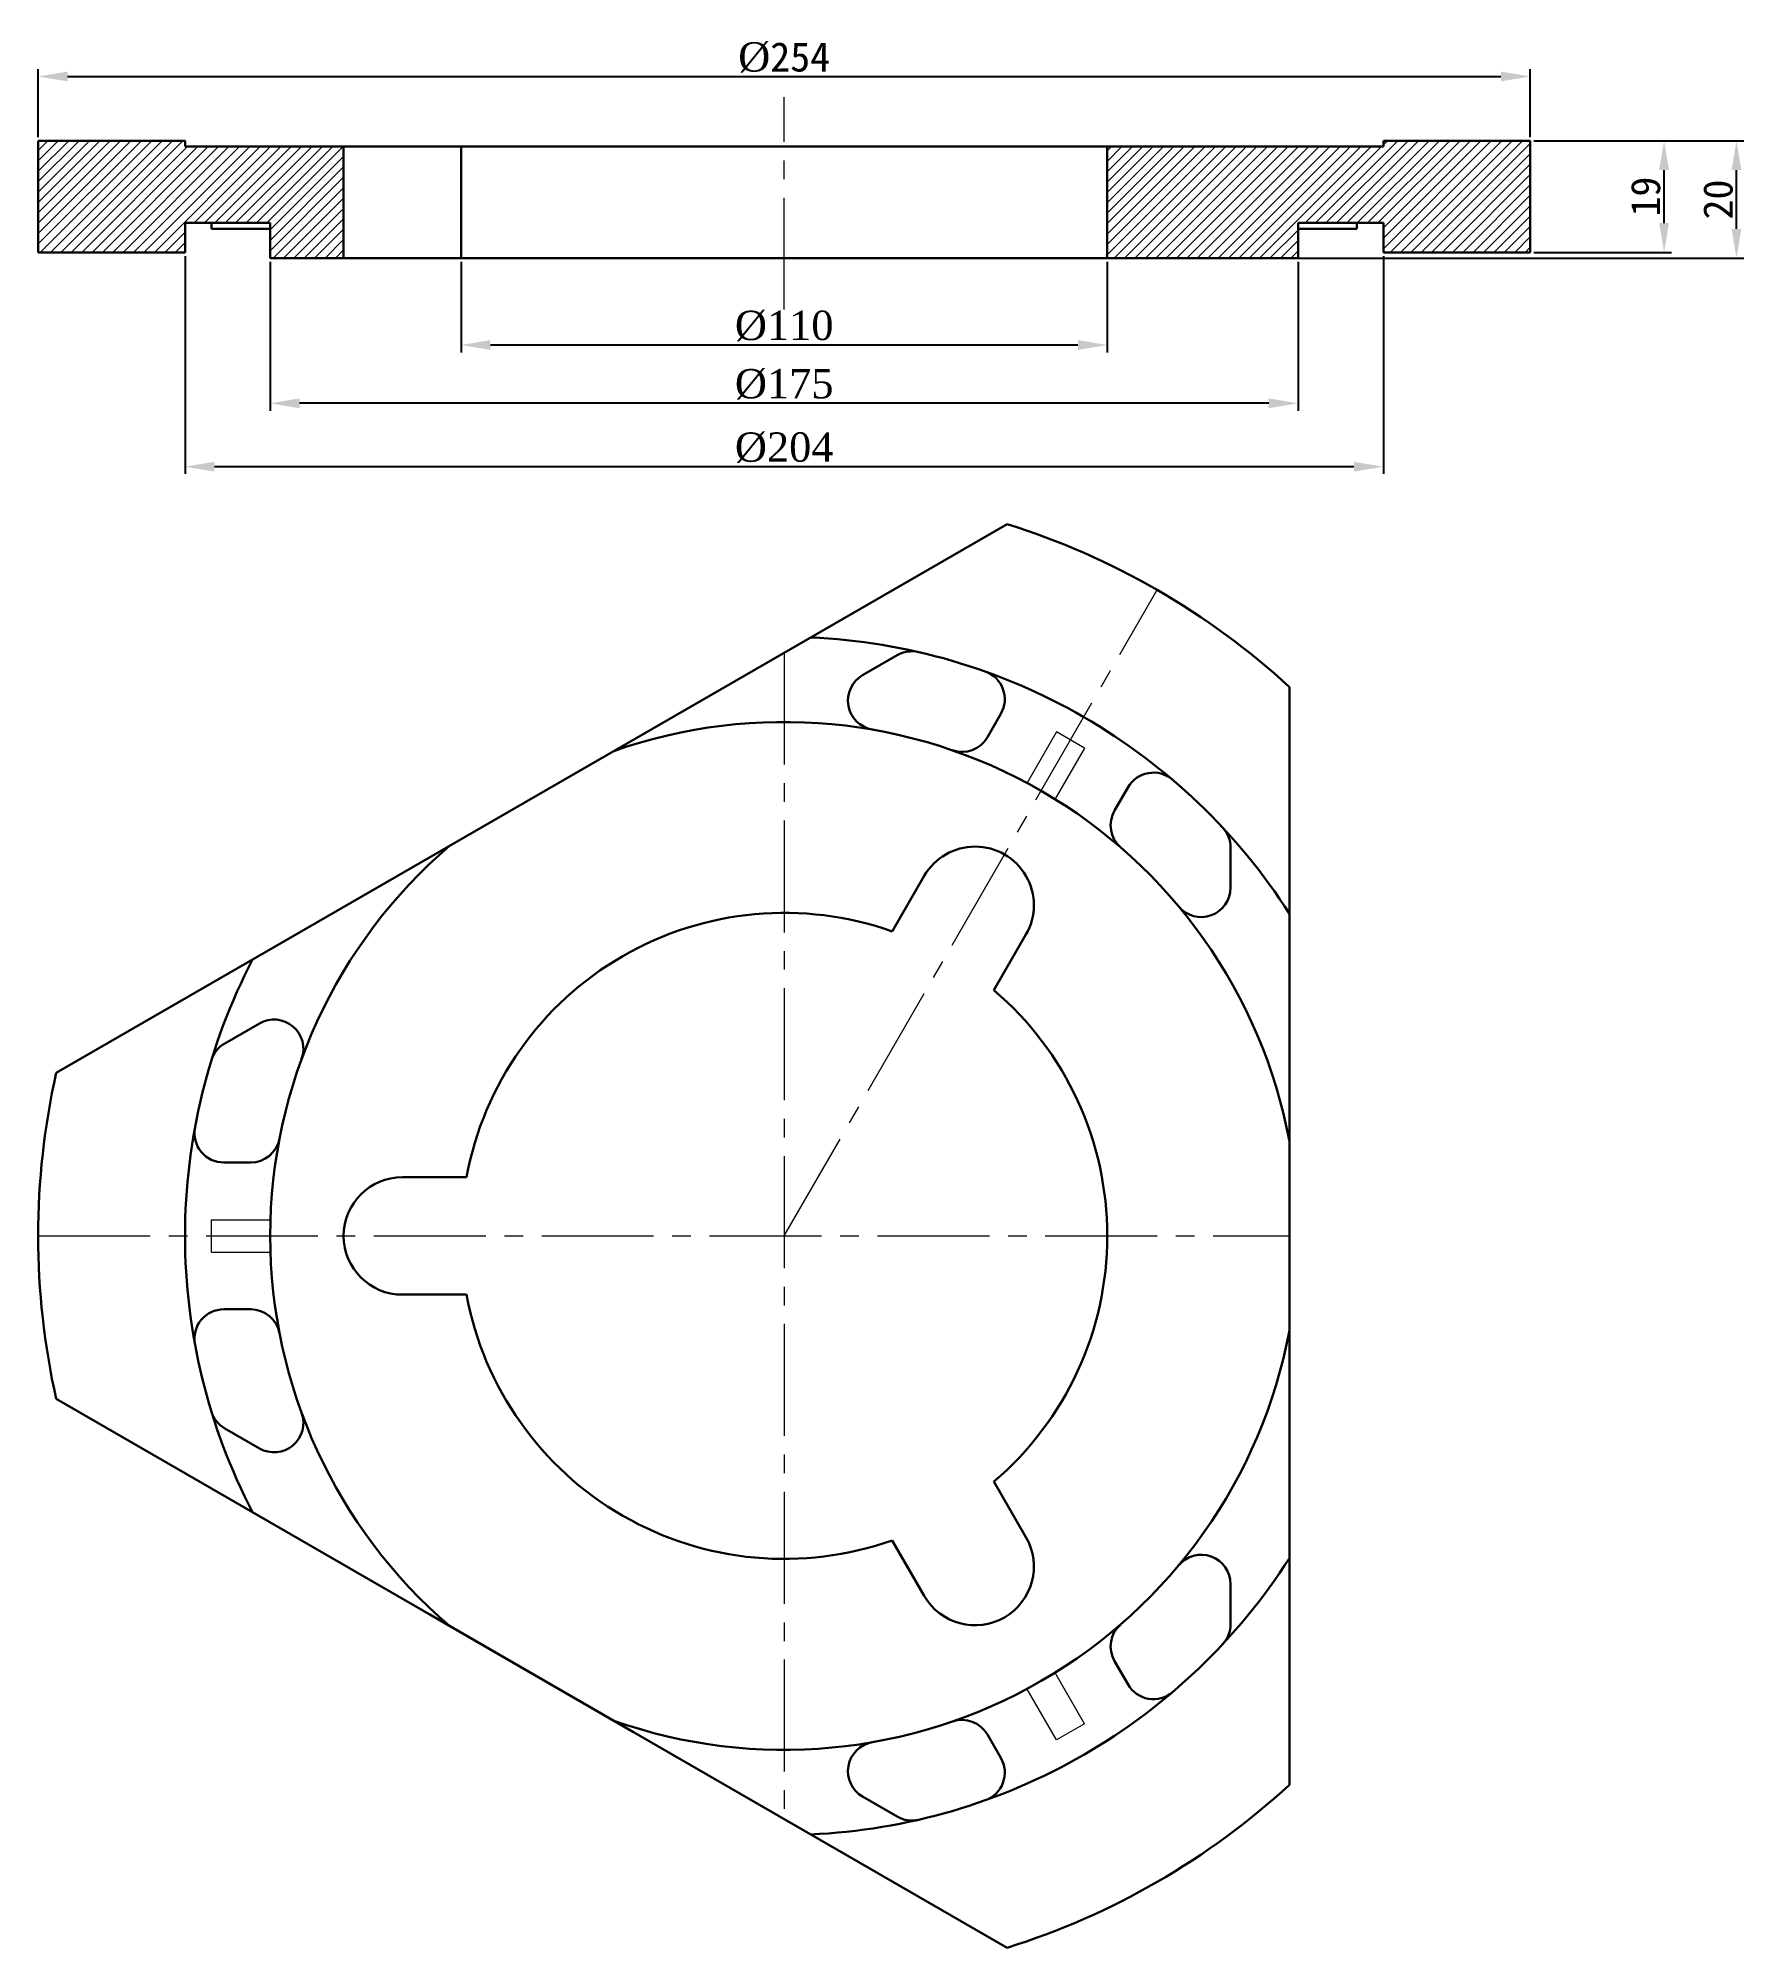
# Model space of a CAD drawing. Header units: inches. Extents: x -20 to 18950, y -1047 to 2551.
# Drawn here: x 13307.1 to 13597.5, y -310.2 to 15 of the extents above; entities that cross this region are included whole.
import ezdxf

# ---------------------------------------------------------------- set-up
doc = ezdxf.new("R2010")
doc.units = ezdxf.units.IN
doc.header["$MEASUREMENT"] = 0
doc.header["$PDSIZE"] = -5
doc.linetypes.add('CENTER2', pattern=[28.574999, 19.049999, -3.175, 3.175, -3.175])
doc.layers.get('0').update_dxf_attribs({"lineweight": 30})
doc.layers.get('Defpoints').update_dxf_attribs({"lineweight": 18})
for name, color, linetype, lineweight in [('cen', 1, 'CENTER2', 20), ('dim', 5, 'Continuous', 20), ('hat', 3, 'Continuous', 20)]:
    doc.layers.add(name, color=color, linetype=linetype, lineweight=lineweight)
doc.styles.get("Standard").update_dxf_attribs({"font": ''})
doc.styles.get('Standard').set_extended_font_data('宋体')
doc.dimstyles.new('ISO-25', dxfattribs={"dimtxt": 5, "dimasz": 5, "dimexe": 1.25, "dimexo": 0.625, "dimtad": 1, "dimdsep": 46, "dimtxsty": 'Standard', "dimcen": 2.5, "dimdle": 10, "dimadec": 0, "dimazin": 0, "dimtfac": 1, "dimtmove": 0, "dimatfit": 3, "dimfxl": 1, "dimtolj": 1, "dimarcsym": 0})

msp = doc.modelspace()

# ---------------------------------------------------------------- blocks, each defined once
blk = doc.blocks.new('*D31')
at = {"layer": 'Defpoints', "color": 0, "transparency": 16777216}
for p in [(13561.12, 8.44), (13307.12, -2.51), (13561.12, -2.51)]:
    blk.add_point(p, dxfattribs=at)
at = {"layer": 'dim', "color": 0, "linetype": 'Continuous', "lineweight": -2, "transparency": 16777216}
for p, q in [((13307.12, -1.88), (13307.12, 9.69)), ((13312.12, 8.44), (13556.12, 8.44)), ((13561.12, -1.88), (13561.12, 9.69))]:
    blk.add_line(p, q, dxfattribs=at)
at = {"layer": 'dim', "color": 0, "transparency": 16777216}
for points in [[(13312.12, 9.27), (13312.12, 7.61), (13307.12, 8.44)], [(13556.12, 9.27), (13556.12, 7.61), (13561.12, 8.44)]]:
    blk.add_solid(points, dxfattribs=at)
at = {"layer": 'dim', "color": 0, "transparency": 16777216, "insert": (13434.12, 11.67), "char_height": 5, "attachment_point": 5}
blk.add_mtext('\\A1;{\\fTimes New Roman|b0|i0|c0|p18;%%C}254', dxfattribs=at)
blk = doc.blocks.new('*D32')
at = {"layer": 'Defpoints', "color": 0, "transparency": 16777216}
for p in [(13379.12, -22.51), (13489.12, -22.51), (13379.12, -37.28)]:
    blk.add_point(p, dxfattribs=at)
at = {"layer": 'dim', "color": 0, "linetype": 'Continuous', "lineweight": -2, "transparency": 16777216}
for p, q in [((13379.12, -23.13), (13379.12, -38.53)), ((13489.12, -23.13), (13489.12, -38.53)), ((13484.12, -37.28), (13384.12, -37.28))]:
    blk.add_line(p, q, dxfattribs=at)
at = {"layer": 'dim', "color": 0, "transparency": 16777216}
for points in [[(13384.12, -36.44), (13384.12, -38.11), (13379.12, -37.28)], [(13484.12, -36.44), (13484.12, -38.11), (13489.12, -37.28)]]:
    blk.add_solid(points, dxfattribs=at)
at = {"layer": 'dim', "color": 0, "transparency": 16777216, "insert": (13434.12, -34.04), "char_height": 5, "attachment_point": 5}
blk.add_mtext('\\A1;{\\fTimes New Roman|b0|i0|c0|p18;%%C110}', dxfattribs=at)
blk = doc.blocks.new('*D33')
at = {"layer": 'Defpoints', "color": 0, "transparency": 16777216}
for p in [(13561.12, -2.51), (13583.91, -2.51), (13561.12, -21.51)]:
    blk.add_point(p, dxfattribs=at)
at = {"layer": 'dim', "color": 0, "linetype": 'Continuous', "lineweight": -2, "transparency": 16777216}
for p, q in [((13561.75, -2.51), (13585.16, -2.51)), ((13583.91, -16.51), (13583.91, -7.51)), ((13561.75, -21.51), (13585.16, -21.51))]:
    blk.add_line(p, q, dxfattribs=at)
at = {"layer": 'dim', "color": 0, "transparency": 16777216}
for points in [[(13583.08, -7.51), (13584.74, -7.51), (13583.91, -2.51)], [(13583.08, -16.51), (13584.74, -16.51), (13583.91, -21.51)]]:
    blk.add_solid(points, dxfattribs=at)
at = {"layer": 'dim', "color": 0, "transparency": 16777216, "insert": (13580.78, -12.01), "char_height": 5, "attachment_point": 5, "rotation": 90}
blk.add_mtext('\\A1;19', dxfattribs=at)
blk = doc.blocks.new('*D34')
at = {"layer": 'Defpoints', "color": 0, "transparency": 16777216}
for p in [(13561.12, -2.51), (13596.23, -2.51), (13514.12, -22.51)]:
    blk.add_point(p, dxfattribs=at)
at = {"layer": 'dim', "color": 0, "linetype": 'Continuous', "lineweight": -2, "transparency": 16777216}
for p, q in [((13561.75, -2.51), (13597.48, -2.51)), ((13596.23, -17.51), (13596.23, -7.51)), ((13514.75, -22.51), (13597.48, -22.51))]:
    blk.add_line(p, q, dxfattribs=at)
at = {"layer": 'dim', "color": 0, "transparency": 16777216}
for points in [[(13595.4, -7.51), (13597.06, -7.51), (13596.23, -2.51)], [(13595.4, -17.51), (13597.06, -17.51), (13596.23, -22.51)]]:
    blk.add_solid(points, dxfattribs=at)
at = {"layer": 'dim', "color": 0, "transparency": 16777216, "insert": (13593.11, -12.51), "char_height": 5, "attachment_point": 5, "rotation": 90}
blk.add_mtext('\\A1;20', dxfattribs=at)
blk = doc.blocks.new('*D35')
at = {"layer": 'Defpoints', "color": 0, "transparency": 16777216}
for p in [(13346.62, -22.51), (13521.62, -22.51), (13346.62, -47.21)]:
    blk.add_point(p, dxfattribs=at)
at = {"layer": 'dim', "color": 0, "linetype": 'Continuous', "lineweight": -2, "transparency": 16777216}
for p, q in [((13346.62, -23.13), (13346.62, -48.46)), ((13521.62, -23.13), (13521.62, -48.46)), ((13516.62, -47.21), (13351.62, -47.21))]:
    blk.add_line(p, q, dxfattribs=at)
at = {"layer": 'dim', "color": 0, "transparency": 16777216}
for points in [[(13351.62, -46.37), (13351.62, -48.04), (13346.62, -47.21)], [(13516.62, -46.37), (13516.62, -48.04), (13521.62, -47.21)]]:
    blk.add_solid(points, dxfattribs=at)
at = {"layer": 'dim', "color": 0, "transparency": 16777216, "insert": (13434.12, -43.97), "char_height": 5, "attachment_point": 5}
blk.add_mtext('\\A1;{\\fTimes New Roman|b0|i0|c0|p18;%%C175}', dxfattribs=at)
blk = doc.blocks.new('*D36')
at = {"layer": 'Defpoints', "color": 0, "transparency": 16777216}
for p in [(13332.12, -21.51), (13536.12, -21.51), (13536.12, -57.99)]:
    blk.add_point(p, dxfattribs=at)
at = {"layer": 'dim', "color": 0, "linetype": 'Continuous', "lineweight": -2, "transparency": 16777216}
for p, q in [((13332.12, -22.13), (13332.12, -59.24)), ((13536.12, -22.13), (13536.12, -59.24)), ((13337.12, -57.99), (13531.12, -57.99))]:
    blk.add_line(p, q, dxfattribs=at)
at = {"layer": 'dim', "color": 0, "transparency": 16777216}
for points in [[(13337.12, -57.16), (13337.12, -58.83), (13332.12, -57.99)], [(13531.12, -57.16), (13531.12, -58.83), (13536.12, -57.99)]]:
    blk.add_solid(points, dxfattribs=at)
at = {"layer": 'dim', "color": 0, "transparency": 16777216, "insert": (13434.12, -54.76), "char_height": 5, "attachment_point": 5}
blk.add_mtext('\\A1;{\\fTimes New Roman|b0|i0|c0|p18;%%C204}', dxfattribs=at)

# ---------------------------------------------------------------- dimensions: what is measured, and where the dimension line sits
at = {"layer": 'dim'}
dim = msp.add_linear_dim(base=(13561.123, 8.441), p1=(13307.123, -2.508), p2=(13561.123, -2.508), text='{\\fTimes New Roman|b0|i0|c0|p18;%%C}<>', dimstyle='ISO-25', dxfattribs=at)
dim.commit()
dim.dimension.update_dxf_attribs({"geometry": '*D31', "text_midpoint": (13434.123, 8.441), "dimtype": 160})
for base, p1, picture, middle in [((13596.23, -2.508), (13514.123, -22.508), '*D34', (13593.105, -12.508)), ((13583.91, -2.508), (13561.123, -21.508), '*D33', (13580.785, -12.008))]:
    dim = msp.add_linear_dim(base=base, p1=p1, p2=(13561.123, -2.508), angle=90, dimstyle='ISO-25', dxfattribs=at)
    dim.commit()
    dim.dimension.update_dxf_attribs({"geometry": picture, "text_midpoint": middle})
for base, p1, p2, picture, middle in [((13536.123, -57.992), (13332.123, -21.508), (13536.123, -21.508), '*D36', (13434.123, -54.759)), ((13346.623, -47.206), (13521.623, -22.508), (13346.623, -22.508), '*D35', (13434.123, -43.972)), ((13379.123, -37.278), (13489.123, -22.508), (13379.123, -22.508), '*D32', (13434.123, -34.045))]:
    dim = msp.add_linear_dim(base=base, p1=p1, p2=p2, text='{\\fTimes New Roman|b0|i0|c0|p18;%%C<>}', dimstyle='ISO-25', dxfattribs=at)
    dim.commit()
    dim.dimension.update_dxf_attribs({"geometry": picture, "text_midpoint": middle})

# ---------------------------------------------------------------- hatches: boundary and pattern name
at = {"layer": 'hat'}
h = msp.add_hatch(dxfattribs=at)
h.set_pattern_fill('ANSI31', color=256, scale=10)
h.paths.add_polyline_path([(13561.123, -2.508), (13536.123, -2.508), (13536.123, -3.508), (13489.123, -3.508), (13489.123, -22.508), (13521.623, -22.508), (13521.623, -16.508), (13536.123, -16.508), (13536.123, -21.508), (13561.123, -21.508)])
h.paths.add_polyline_path([(13359.123, -3.508), (13332.123, -3.508), (13332.123, -2.508), (13307.123, -2.508), (13307.123, -21.508), (13332.123, -21.508), (13332.123, -16.508), (13346.623, -16.508), (13346.623, -22.508), (13359.123, -22.508)])

# ---------------------------------------------------------------- linework, layer by layer
for p, q in [((13307.123, -21.508), (13307.123, -2.508)), ((13332.123, -2.508), (13307.123, -2.508)), ((13332.123, -3.508), (13332.123, -2.508)), ((13561.123, -2.508), (13536.123, -2.508)), ((13536.123, -3.508), (13536.123, -2.508)), ((13561.123, -21.508), (13561.123, -2.508)), ((13536.123, -3.508), (13332.123, -3.508)), ((13359.123, -22.508), (13359.123, -3.508)), ((13379.123, -18.508), (13379.123, -3.508)), ((13379.123, -22.508), (13379.123, -3.508)), ((13489.123, -22.508), (13489.123, -3.508)), ((13332.123, -21.508), (13332.123, -16.508)), ((13346.623, -16.508), (13332.123, -16.508)), ((13336.623, -17.508), (13336.623, -16.508)), ((13346.623, -17.508), (13336.623, -17.508)), ((13346.623, -17.508), (13346.623, -16.508)), ((13346.623, -22.508), (13346.623, -16.508)), ((13521.623, -16.508), (13536.123, -16.508)), ((13521.623, -17.508), (13521.623, -16.508)), ((13521.623, -22.508), (13521.623, -16.508)), ((13521.623, -17.508), (13531.623, -17.508)), ((13531.623, -17.508), (13531.623, -16.508)), ((13536.123, -21.508), (13536.123, -16.508)), ((13332.123, -21.508), (13307.123, -21.508)), ((13346.623, -22.508), (13434.123, -22.508)), ((13521.623, -22.508), (13434.123, -22.508)), ((13536.123, -21.508), (13561.123, -21.508)), ((13472.054, -67.757), (13310.193, -161.207)), ((13447.469, -93.497), (13453.36, -90.097)), ((13520.123, -282.411), (13520.123, -95.509)), ((13471.002, -100.084), (13468.713, -104.049)), ((13492.653, -112.584), (13490.363, -116.549)), ((13510.123, -129.67), (13510.123, -122.869)), ((13457.963, -127.668), (13452.505, -137.123)), ((13475.283, -137.668), (13469.825, -147.123)), ((13344.777, -152.787), (13338.887, -156.187)), ((13338.715, -176.46), (13343.294, -176.46)), ((13369.123, -178.96), (13380.04, -178.96)), ((13338.715, -201.46), (13343.294, -201.46)), ((13369.123, -198.96), (13380.04, -198.96)), ((13472.054, -310.163), (13310.193, -216.713)), ((13344.777, -225.133), (13338.887, -221.733)), ((13475.283, -240.252), (13469.825, -230.797)), ((13457.963, -250.252), (13452.505, -240.797)), ((13510.123, -248.25), (13510.123, -255.051)), ((13408.444, -273.438), (13373.803, -253.438)), ((13492.653, -265.336), (13490.363, -261.371)), ((13471.002, -277.836), (13468.713, -273.871)), ((13447.469, -284.423), (13453.36, -287.823))]:
    msp.add_line(p, q)
for centre, radius, start, end in [((13434.123, -188.96), 127, 47.37747, 72.62253), ((13434.123, -188.96), 102, 60, 87.4729), ((13455.86, -94.427), 5, 77.05086, 120), ((13449.969, -97.827), 5, 120, 260.13596), ((13466.672, -97.584), 5, 330, 70.39378), ((13434.123, -188.96), 102, 32.5271, 60), ((13434.123, -188.96), 87.5, 10.62433, 109.37567), ((13464.383, -101.549), 5, 250.90547, 330), ((13496.983, -115.084), 5, 49.60622, 150), ((13494.693, -119.049), 5, 150, 229.09453), ((13505.123, -122.869), 5, 0, 42.94914), ((13434.123, -188.96), 87.5, 130.62433, 229.37567), ((13466.623, -132.668), 10, 330, 150), ((13505.123, -129.67), 5, 219.86404, 0), ((13434.123, -188.96), 55, 70.47568, 169.52432), ((13434.123, -188.96), 102, 152.5271, 180), ((13434.123, -188.96), 55, 310.47568, 49.52432), ((13347.277, -157.117), 5, 339.86404, 120), ((13341.387, -160.518), 5, 120, 162.94914), ((13434.123, -188.96), 127, 167.37747, 192.62253), ((13338.715, -171.46), 5, 169.60622, 270), ((13343.294, -171.46), 5, 270, 349.09453), ((13369.123, -188.96), 10, 90, 270), ((13434.123, -188.96), 102, 180, 207.4729), ((13338.715, -206.46), 5, 90, 190.39378), ((13343.294, -206.46), 5, 10.90547, 90), ((13434.123, -188.96), 55, 190.47568, 289.52432), ((13434.123, -188.96), 87.5, 250.62433, 349.37567), ((13341.387, -217.402), 5, 197.05086, 240), ((13347.277, -220.803), 5, 240, 20.13596), ((13466.623, -245.252), 10, 210, 30), ((13434.123, -188.96), 102, 300, 327.4729), ((13505.123, -248.25), 5, 0, 140.13596), ((13494.693, -258.871), 5, 130.90547, 210), ((13505.123, -255.051), 5, 317.05086, 0), ((13496.983, -262.836), 5, 210, 310.39378), ((13464.383, -276.371), 5, 30, 109.09453), ((13449.969, -280.093), 5, 99.86404, 240), ((13434.123, -188.96), 102, 272.5271, 300), ((13466.672, -280.336), 5, 289.60622, 30), ((13434.123, -188.96), 127, 287.37747, 312.62253), ((13455.86, -283.493), 5, 240, 282.94914)]:
    msp.add_arc(centre, radius, start, end)
at = {"layer": 'cen'}
for p, q in [((13434.123, -31.248), (13434.123, 4.887)), ((13434.123, -188.96), (13497.623, -78.975)), ((13434.123, -89.656), (13434.123, -288.264)), ((13307.123, -188.96), (13520.123, -188.96))]:
    msp.add_line(p, q, dxfattribs=at)
at = {"layer": 'dim'}
for p, q in [((13480.492, -103.148), (13475.492, -111.808)), ((13485.255, -105.898), (13480.492, -103.148)), ((13485.255, -105.898), (13480.255, -114.558)), ((13480.255, -114.558), (13475.492, -111.808)), ((13336.623, -186.21), (13346.623, -186.21)), ((13336.623, -191.71), (13336.623, -186.21)), ((13346.623, -191.71), (13346.623, -186.21)), ((13336.623, -191.71), (13346.623, -191.71)), ((13480.255, -263.362), (13475.492, -266.112)), ((13480.492, -274.772), (13475.492, -266.112)), ((13485.255, -272.022), (13480.255, -263.362)), ((13485.255, -272.022), (13480.492, -274.772))]:
    msp.add_line(p, q, dxfattribs=at)

msp.set_redraw_order([(e.dxf.handle, doc.entitydb.next_handle()) for e in msp.query("TEXT MTEXT ATTDEF DIMENSION ARC_DIMENSION")])  # texts and dimensions are drawn at this point

doc.saveas('drawing.dxf')
